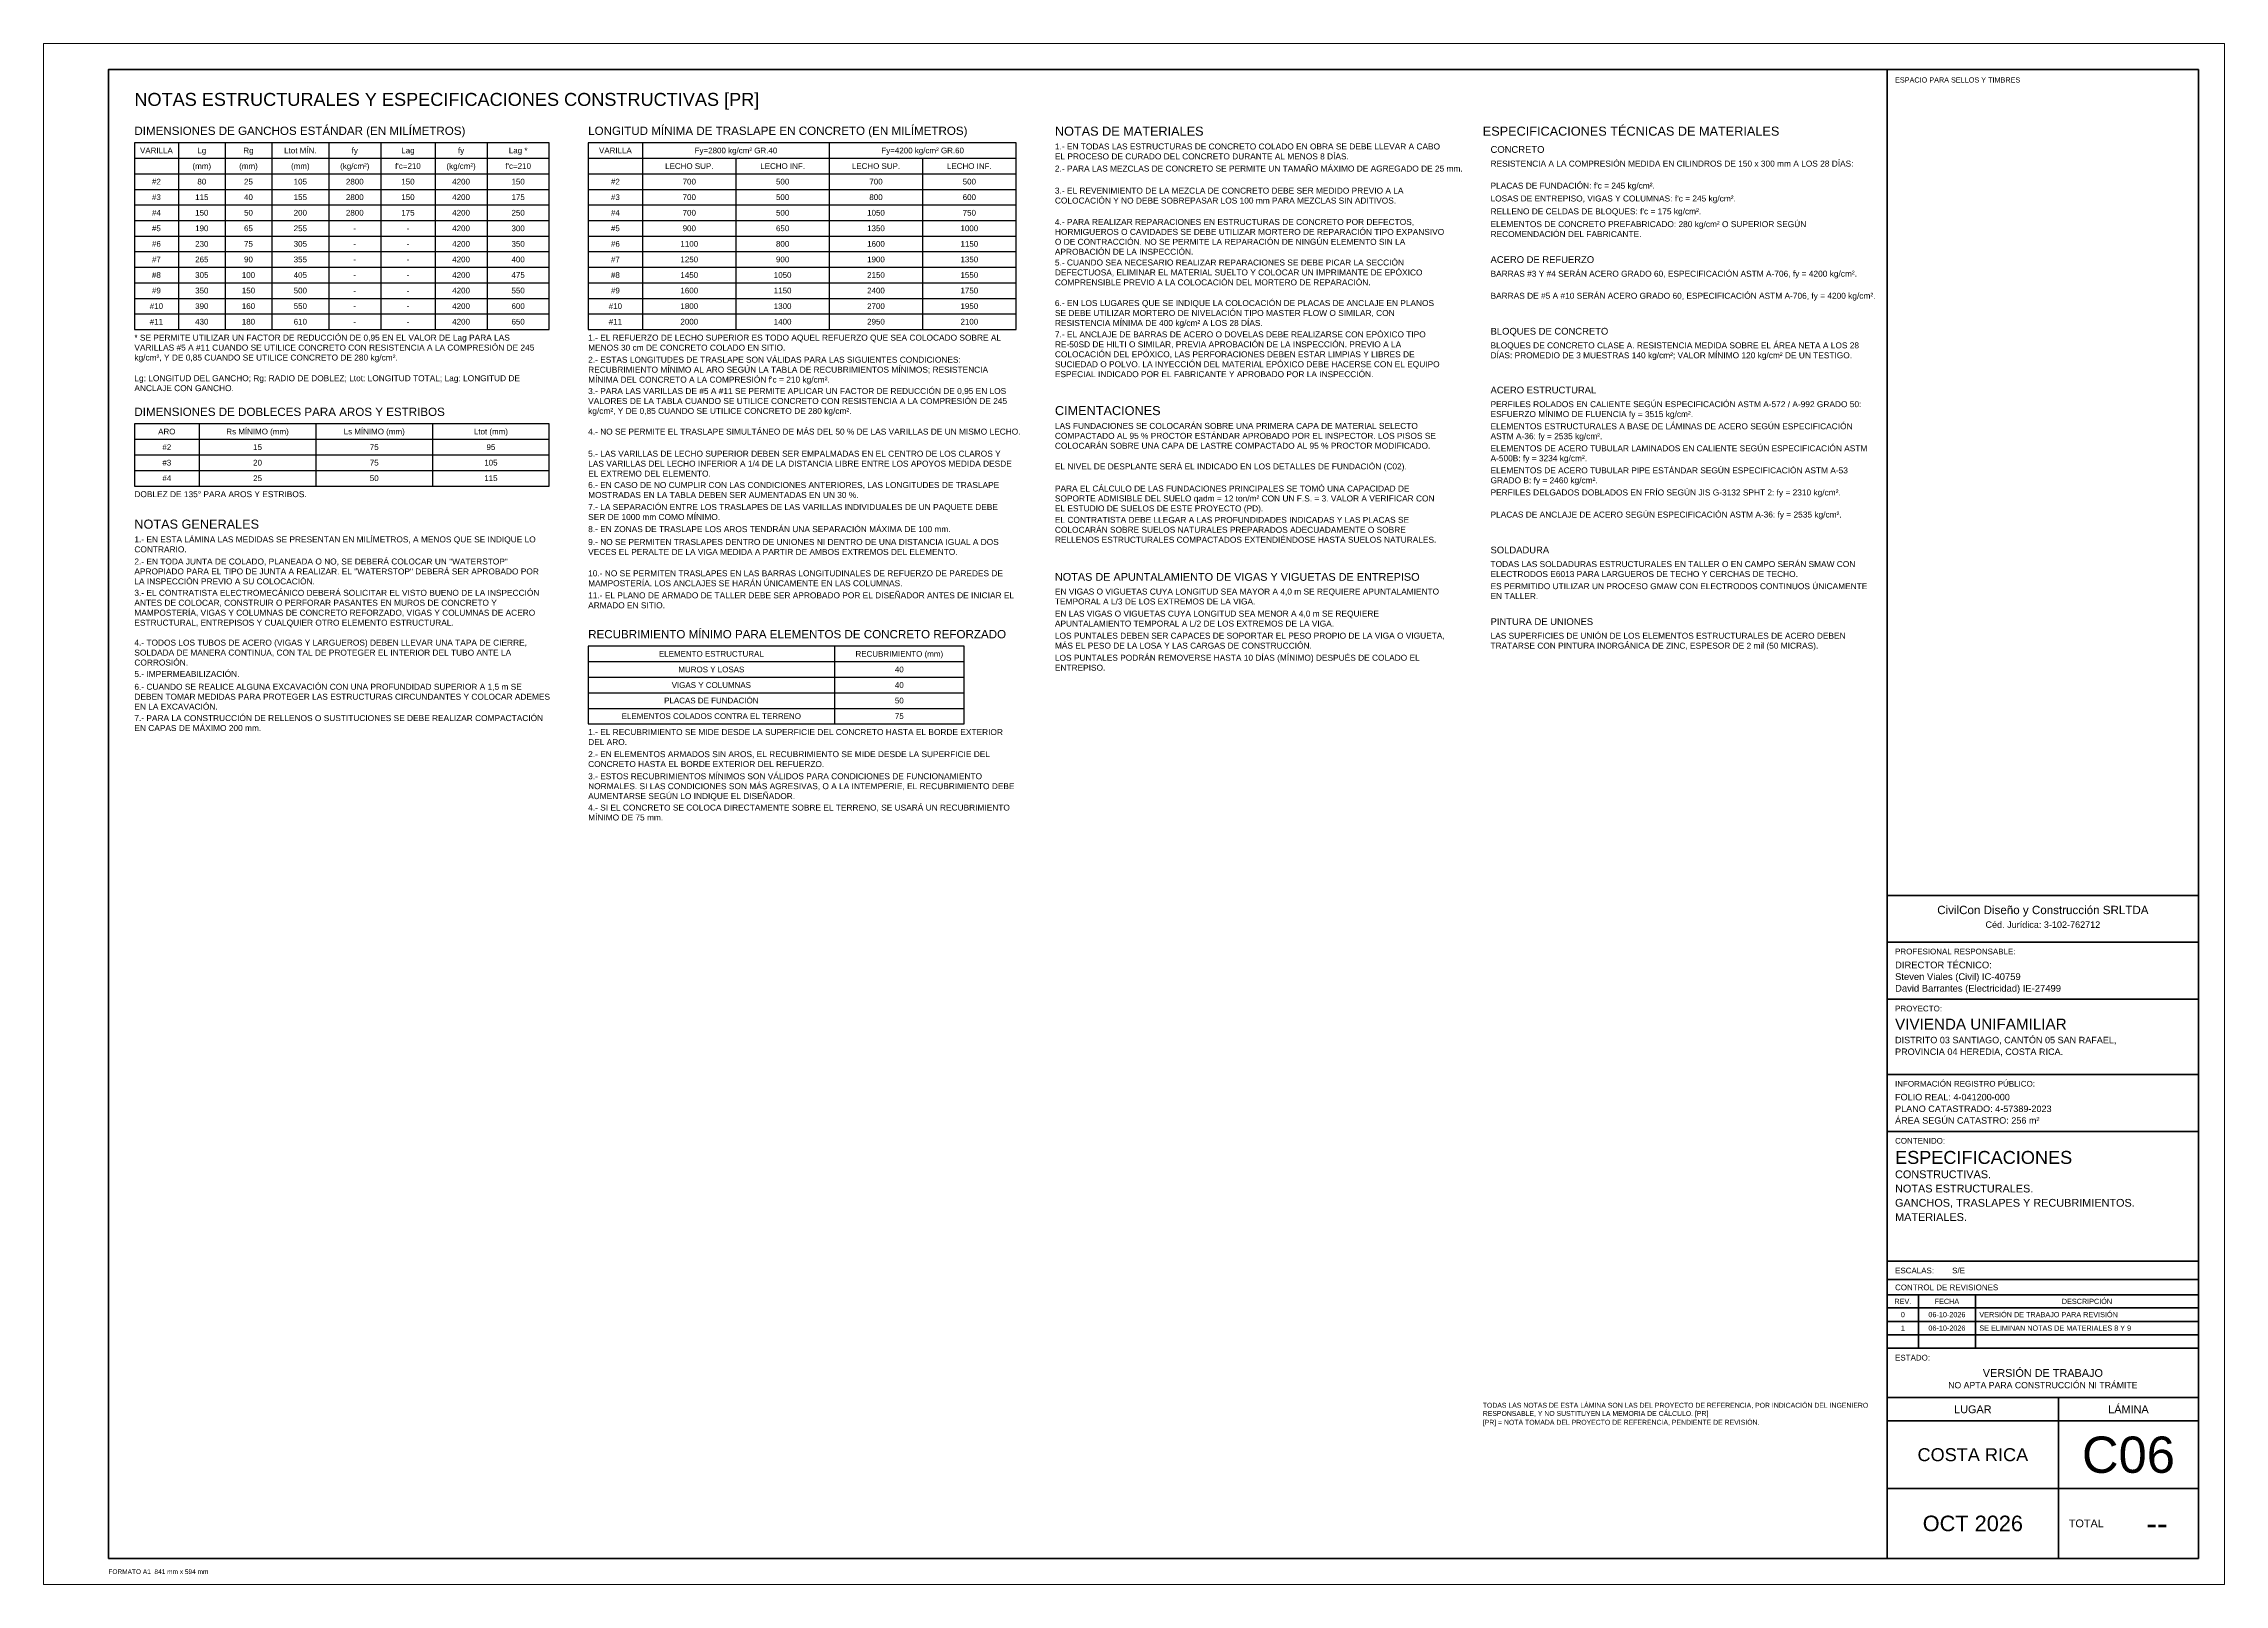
# Paper-space layout 'C06-ESPECIFICACIONES' of a CAD drawing. Header units: metres, sheet in millimetres. Extents: x 0 to 841, y 0 to 594.
import ezdxf
from ezdxf.enums import TextEntityAlignment as Align

# ---------------------------------------------------------------- set-up
doc = ezdxf.new("R2010")
doc.units = ezdxf.units.M
for name, color, linetype, lineweight in [('A-CAJETIN', 7, 'Continuous', 35), ('A-CAJETIN-TXT', 7, 'Continuous', 25), ('A-MARCO', 7, 'Continuous', 70), ('A-NOTAS', 7, 'Continuous', 18), ('A-TABLAS', 7, 'Continuous', 25), ('A-TEXTO', 7, 'Continuous', 18), ('A-TITULOS', 7, 'Continuous', 35)]:
    doc.layers.add(name, color=color, linetype=linetype, lineweight=lineweight)
doc.layers.add('A-VIEWPORT', color=8, linetype='Continuous', lineweight=13, plot=False)
doc.styles.add('ARIAL', font='arial.ttf')

# ---------------------------------------------------------------- blocks, each defined once
blk = doc.blocks.new('CAJETIN_A1')
for p, q in [((0, 255.6), (120, 255.6)), ((0, 237.6), (120, 237.6)), ((0, 215.6), (120, 215.6)), ((0, 186.6), (120, 186.6)), ((0, 164.6), (120, 164.6)), ((0, 114.6), (120, 114.6)), ((0, 107.6), (120, 107.6)), ((0, 101.6), (120, 101.6)), ((12, 101.6), (12, 81)), ((34, 101.6), (34, 81)), ((0, 96.6), (120, 96.6)), ((0, 91.4), (120, 91.4)), ((0, 86.2), (120, 86.2)), ((0, 81), (120, 81)), ((0, 62), (120, 62)), ((66, 62), (66, 0)), ((0, 53), (120, 53)), ((0, 27), (120, 27))]:
    blk.add_line(p, q)
blk.add_lwpolyline([(0, 0), (120, 0), (120, 574), (0, 574)], close=True)
at = {"style": 'ARIAL'}
for s, height, p in [('ESPACIO PARA SELLOS Y TIMBRES', 2, (3, 571)), ('PROFESIONAL RESPONSABLE:', 2.2, (3, 235.1)), ('PROYECTO:', 2.2, (3, 213.1)), ('INFORMACIÓN REGISTRO PÚBLICO:', 2.2, (3, 184.1)), ('CONTENIDO:', 2.2, (3, 162.1)), ('ESCALAS:', 2.2, (3, 112.1)), ('CONTROL DE REVISIONES', 2.2, (3, 105.6)), ('ESTADO:', 2.2, (3, 78.5))]:
    blk.add_text(s, height=height, dxfattribs=at).set_placement(p, align=Align.TOP_LEFT)
for s, height, p in [('REV.', 2, (6, 99.1)), ('FECHA', 2, (23, 99.1)), ('DESCRIPCIÓN', 2, (77, 99.1)), ('LUGAR', 3, (33, 57.5)), ('LÁMINA', 3, (93, 57.5))]:
    blk.add_text(s, height=height, dxfattribs=at).set_placement(p, align=Align.MIDDLE_CENTER)
blk.add_text('TOTAL', height=3, dxfattribs=at).set_placement((70, 13.5), align=Align.MIDDLE_LEFT)
for tag, height, p in [('EMPRESA_CED', 2.5, (60, 245.6)), ('EMPRESA', 3.2, (60, 251.6)), ('ESTADO_1', 3, (60, 73)), ('ESTADO_2', 2.4, (60, 68))]:
    blk.add_attdef(tag, text='', height=height, dxfattribs=at).set_placement(p, align=Align.TOP_CENTER)
for tag, height, p in [('PROF_1', 2.6, (3, 230.1)), ('PROF_2', 2.6, (3, 225.6)), ('PROF_3', 2.6, (3, 221.1)), ('PROYECTO', 4.2, (3, 208.1)), ('UBIC_1', 2.5, (3, 201.1)), ('UBIC_2', 2.5, (3, 196.6)), ('UBIC_3', 2.5, (3, 192.1)), ('REG_1', 2.5, (3, 179.1)), ('REG_2', 2.5, (3, 174.6)), ('REG_3', 2.5, (3, 170.1)), ('CONT_TIT', 5, (3, 157.1)), ('CONT_1', 3, (3, 149.6)), ('CONT_2', 3, (3, 144.1)), ('CONT_3', 3, (3, 138.6)), ('CONT_4', 3, (3, 133.1)), ('CONT_5', 3, (3, 127.6)), ('CONT_6', 3, (3, 122.1)), ('ESCALAS', 2.2, (25, 112.1))]:
    blk.add_attdef(tag, text='', height=height, dxfattribs=at).set_placement(p, align=Align.TOP_LEFT)
for tag, height, p in [('REV0_N', 2, (6, 94)), ('REV0_F', 2, (23, 94)), ('REV1_N', 2, (6, 88.8)), ('REV2_N', 2, (6, 83.6)), ('REV1_F', 2, (23, 88.8)), ('REV2_F', 2, (23, 83.6)), ('LUGAR', 5, (33, 40)), ('LAMINA', 14, (93, 40)), ('TOTAL', 9, (104, 13.5)), ('FECHA', 6, (33, 13.5))]:
    blk.add_attdef(tag, text='', height=height, dxfattribs=at).set_placement(p, align=Align.MIDDLE_CENTER)
for tag, p in [('REV0_D', (35.5, 94)), ('REV1_D', (35.5, 88.8)), ('REV2_D', (35.5, 83.6))]:
    blk.add_attdef(tag, text='', height=2, dxfattribs=at).set_placement(p, align=Align.MIDDLE_LEFT)

psp = doc.layouts.new('C06-ESPECIFICACIONES')

# ---------------------------------------------------------------- linework, layer by layer
at = {"layer": 'A-MARCO'}
psp.add_lwpolyline([(25, 10), (831, 10), (831, 584), (25, 584)], close=True, dxfattribs=at)
at = {"layer": 'A-TABLAS'}
for p, q in [((52, 555.8), (52, 549.8)), ((70, 555.8), (70, 549.8)), ((88, 555.8), (88, 549.8)), ((110, 555.8), (110, 549.8)), ((130, 555.8), (130, 549.8)), ((151, 555.8), (151, 549.8)), ((171, 555.8), (171, 549.8)), ((231, 555.8), (231, 549.8)), ((303, 555.8), (303, 549.8)), ((35, 549.8), (195, 549.8)), ((52, 549.8), (52, 543.8)), ((70, 549.8), (70, 543.8)), ((88, 549.8), (88, 543.8)), ((110, 549.8), (110, 543.8)), ((130, 549.8), (130, 543.8)), ((151, 549.8), (151, 543.8)), ((171, 549.8), (171, 543.8)), ((210, 549.8), (375, 549.8)), ((231, 549.8), (231, 543.8)), ((267, 549.8), (267, 543.8)), ((303, 549.8), (303, 543.8)), ((339, 549.8), (339, 543.8)), ((35, 543.8), (195, 543.8)), ((52, 543.8), (52, 537.8)), ((70, 543.8), (70, 537.8)), ((88, 543.8), (88, 537.8)), ((110, 543.8), (110, 537.8)), ((130, 543.8), (130, 537.8)), ((151, 543.8), (151, 537.8)), ((171, 543.8), (171, 537.8)), ((210, 543.8), (375, 543.8)), ((231, 543.8), (231, 537.8)), ((267, 543.8), (267, 537.8)), ((303, 543.8), (303, 537.8)), ((339, 543.8), (339, 537.8)), ((35, 537.8), (195, 537.8)), ((35, 531.8), (195, 531.8)), ((52, 537.8), (52, 531.8)), ((52, 531.8), (52, 525.8)), ((70, 537.8), (70, 531.8)), ((70, 531.8), (70, 525.8)), ((88, 537.8), (88, 531.8)), ((88, 531.8), (88, 525.8)), ((110, 537.8), (110, 531.8)), ((110, 531.8), (110, 525.8)), ((130, 537.8), (130, 531.8)), ((130, 531.8), (130, 525.8)), ((151, 537.8), (151, 531.8)), ((151, 531.8), (151, 525.8)), ((171, 537.8), (171, 531.8)), ((171, 531.8), (171, 525.8)), ((210, 537.8), (375, 537.8)), ((210, 531.8), (375, 531.8)), ((231, 537.8), (231, 531.8)), ((231, 531.8), (231, 525.8)), ((267, 537.8), (267, 531.8)), ((267, 531.8), (267, 525.8)), ((303, 537.8), (303, 531.8)), ((303, 531.8), (303, 525.8)), ((339, 537.8), (339, 531.8)), ((339, 531.8), (339, 525.8)), ((35, 525.8), (195, 525.8)), ((52, 525.8), (52, 519.8)), ((70, 525.8), (70, 519.8)), ((88, 525.8), (88, 519.8)), ((110, 525.8), (110, 519.8)), ((130, 525.8), (130, 519.8)), ((151, 525.8), (151, 519.8)), ((171, 525.8), (171, 519.8)), ((210, 525.8), (375, 525.8)), ((231, 525.8), (231, 519.8)), ((267, 525.8), (267, 519.8)), ((303, 525.8), (303, 519.8)), ((339, 525.8), (339, 519.8)), ((35, 519.8), (195, 519.8)), ((35, 513.8), (195, 513.8)), ((52, 519.8), (52, 513.8)), ((52, 513.8), (52, 507.8)), ((70, 519.8), (70, 513.8)), ((70, 513.8), (70, 507.8)), ((88, 519.8), (88, 513.8)), ((88, 513.8), (88, 507.8)), ((110, 519.8), (110, 513.8)), ((110, 513.8), (110, 507.8)), ((130, 519.8), (130, 513.8)), ((130, 513.8), (130, 507.8)), ((151, 519.8), (151, 513.8)), ((151, 513.8), (151, 507.8)), ((171, 519.8), (171, 513.8)), ((171, 513.8), (171, 507.8)), ((210, 519.8), (375, 519.8)), ((210, 513.8), (375, 513.8)), ((231, 519.8), (231, 513.8)), ((231, 513.8), (231, 507.8)), ((267, 519.8), (267, 513.8)), ((267, 513.8), (267, 507.8)), ((303, 519.8), (303, 513.8)), ((303, 513.8), (303, 507.8)), ((339, 519.8), (339, 513.8)), ((339, 513.8), (339, 507.8)), ((35, 507.8), (195, 507.8)), ((52, 507.8), (52, 501.8)), ((70, 507.8), (70, 501.8)), ((88, 507.8), (88, 501.8)), ((110, 507.8), (110, 501.8)), ((130, 507.8), (130, 501.8)), ((151, 507.8), (151, 501.8)), ((171, 507.8), (171, 501.8)), ((210, 507.8), (375, 507.8)), ((231, 507.8), (231, 501.8)), ((267, 507.8), (267, 501.8)), ((303, 507.8), (303, 501.8)), ((339, 507.8), (339, 501.8)), ((35, 501.8), (195, 501.8)), ((52, 501.8), (52, 495.8)), ((70, 501.8), (70, 495.8)), ((88, 501.8), (88, 495.8)), ((110, 501.8), (110, 495.8)), ((130, 501.8), (130, 495.8)), ((151, 501.8), (151, 495.8)), ((171, 501.8), (171, 495.8)), ((210, 501.8), (375, 501.8)), ((231, 501.8), (231, 495.8)), ((267, 501.8), (267, 495.8)), ((303, 501.8), (303, 495.8)), ((339, 501.8), (339, 495.8)), ((35, 495.8), (195, 495.8)), ((35, 489.8), (195, 489.8)), ((52, 495.8), (52, 489.8)), ((52, 489.8), (52, 483.8)), ((70, 495.8), (70, 489.8)), ((70, 489.8), (70, 483.8)), ((88, 495.8), (88, 489.8)), ((88, 489.8), (88, 483.8)), ((110, 495.8), (110, 489.8)), ((110, 489.8), (110, 483.8)), ((130, 495.8), (130, 489.8)), ((130, 489.8), (130, 483.8)), ((151, 495.8), (151, 489.8)), ((151, 489.8), (151, 483.8)), ((171, 495.8), (171, 489.8)), ((171, 489.8), (171, 483.8)), ((210, 495.8), (375, 495.8)), ((210, 489.8), (375, 489.8)), ((231, 495.8), (231, 489.8)), ((231, 489.8), (231, 483.8)), ((267, 495.8), (267, 489.8)), ((267, 489.8), (267, 483.8)), ((303, 495.8), (303, 489.8)), ((303, 489.8), (303, 483.8)), ((339, 495.8), (339, 489.8)), ((339, 489.8), (339, 483.8)), ((60, 447.45), (60, 441.45)), ((105, 447.45), (105, 441.45)), ((150, 447.45), (150, 441.45)), ((35, 441.45), (195, 441.45)), ((60, 441.45), (60, 435.45)), ((105, 441.45), (105, 435.45)), ((150, 441.45), (150, 435.45)), ((35, 435.45), (195, 435.45)), ((35, 429.45), (195, 429.45)), ((60, 435.45), (60, 429.45)), ((60, 429.45), (60, 423.45)), ((105, 435.45), (105, 429.45)), ((105, 429.45), (105, 423.45)), ((150, 435.45), (150, 429.45)), ((150, 429.45), (150, 423.45)), ((305, 361.73), (305, 355.73)), ((210, 355.73), (355, 355.73)), ((305, 355.73), (305, 349.73)), ((210, 349.73), (355, 349.73)), ((305, 349.73), (305, 343.73)), ((210, 343.73), (355, 343.73)), ((210, 337.73), (355, 337.73)), ((305, 343.73), (305, 337.73)), ((305, 337.73), (305, 331.73))]:
    psp.add_line(p, q, dxfattribs=at)
for points in [[(35, 483.8), (195, 483.8), (195, 555.8), (35, 555.8)], [(210, 483.8), (375, 483.8), (375, 555.8), (210, 555.8)], [(35, 423.45), (195, 423.45), (195, 447.45), (35, 447.45)], [(210, 331.73), (355, 331.73), (355, 361.73), (210, 361.73)]]:
    psp.add_lwpolyline(points, close=True, dxfattribs=at)
at = {"layer": 'A-VIEWPORT'}
psp.add_lwpolyline([(0, 0), (841, 0), (841, 594), (0, 594)], close=True, dxfattribs=at)

# ---------------------------------------------------------------- block references
at = {"layer": 'A-CAJETIN'}
ref = psp.add_blockref('CAJETIN_A1', (711, 10), dxfattribs=at)
ref.add_attrib('EMPRESA', 'CivilCon Diseño y Construcción SRLTDA', dxfattribs={"layer": 'A-CAJETIN-TXT', "height": 3.2, "style": 'ARIAL'}).set_placement((771, 261.6), align=Align.TOP_CENTER)
ref.add_attrib('EMPRESA_CED', 'Céd. Jurídica: 3-102-762712', dxfattribs={"layer": 'A-CAJETIN-TXT', "height": 2.5, "style": 'ARIAL'}).set_placement((771, 255.6), align=Align.TOP_CENTER)
ref.add_attrib('PROF_1', 'DIRECTOR TÉCNICO:', dxfattribs={"layer": 'A-CAJETIN-TXT', "height": 2.6, "style": 'ARIAL'}).set_placement((714, 240.1), align=Align.TOP_LEFT)
ref.add_attrib('PROF_2', 'Steven Viales (Civil) IC-40759', dxfattribs={"layer": 'A-CAJETIN-TXT', "height": 2.6, "style": 'ARIAL'}).set_placement((714, 235.6), align=Align.TOP_LEFT)
ref.add_attrib('PROF_3', 'David Barrantes (Electricidad) IE-27499', dxfattribs={"layer": 'A-CAJETIN-TXT', "height": 2.6, "style": 'ARIAL'}).set_placement((714, 231.1), align=Align.TOP_LEFT)
ref.add_attrib('PROYECTO', 'VIVIENDA UNIFAMILIAR', dxfattribs={"layer": 'A-CAJETIN-TXT', "height": 4.2, "style": 'ARIAL'}).set_placement((714, 218.1), align=Align.TOP_LEFT)
ref.add_attrib('UBIC_1', 'DISTRITO 03 SANTIAGO, CANTÓN 05 SAN RAFAEL,', dxfattribs={"layer": 'A-CAJETIN-TXT', "height": 2.5, "style": 'ARIAL'}).set_placement((714, 211.1), align=Align.TOP_LEFT)
ref.add_attrib('UBIC_2', 'PROVINCIA 04 HEREDIA, COSTA RICA.', dxfattribs={"layer": 'A-CAJETIN-TXT', "height": 2.5, "style": 'ARIAL'}).set_placement((714, 206.6), align=Align.TOP_LEFT)
ref.add_attrib('REG_1', 'FOLIO REAL: 4-041200-000', dxfattribs={"layer": 'A-CAJETIN-TXT', "height": 2.5, "style": 'ARIAL'}).set_placement((714, 189.1), align=Align.TOP_LEFT)
ref.add_attrib('REG_2', 'PLANO CATASTRADO: 4-57389-2023', dxfattribs={"layer": 'A-CAJETIN-TXT', "height": 2.5, "style": 'ARIAL'}).set_placement((714, 184.6), align=Align.TOP_LEFT)
ref.add_attrib('REG_3', 'ÁREA SEGÚN CATASTRO: 256 m²', dxfattribs={"layer": 'A-CAJETIN-TXT', "height": 2.5, "style": 'ARIAL'}).set_placement((714, 180.1), align=Align.TOP_LEFT)
ref.add_attrib('CONT_TIT', 'ESPECIFICACIONES', dxfattribs={"layer": 'A-CAJETIN-TXT', "height": 5, "style": 'ARIAL'}).set_placement((714, 167.1), align=Align.TOP_LEFT)
ref.add_attrib('CONT_1', 'CONSTRUCTIVAS.', dxfattribs={"layer": 'A-CAJETIN-TXT', "height": 3, "style": 'ARIAL'}).set_placement((714, 159.6), align=Align.TOP_LEFT)
ref.add_attrib('CONT_2', 'NOTAS ESTRUCTURALES.', dxfattribs={"layer": 'A-CAJETIN-TXT', "height": 3, "style": 'ARIAL'}).set_placement((714, 154.1), align=Align.TOP_LEFT)
ref.add_attrib('CONT_3', 'GANCHOS, TRASLAPES Y RECUBRIMIENTOS.', dxfattribs={"layer": 'A-CAJETIN-TXT', "height": 3, "style": 'ARIAL'}).set_placement((714, 148.6), align=Align.TOP_LEFT)
ref.add_attrib('CONT_4', 'MATERIALES.', dxfattribs={"layer": 'A-CAJETIN-TXT', "height": 3, "style": 'ARIAL'}).set_placement((714, 143.1), align=Align.TOP_LEFT)
ref.add_attrib('ESCALAS', 'S/E', dxfattribs={"layer": 'A-CAJETIN-TXT', "height": 2.2, "style": 'ARIAL'}).set_placement((736, 122.1), align=Align.TOP_LEFT)
ref.add_attrib('REV0_N', '0', dxfattribs={"layer": 'A-CAJETIN-TXT', "height": 2, "style": 'ARIAL'}).set_placement((717, 104), align=Align.MIDDLE_CENTER)
ref.add_attrib('REV0_F', '06-10-2026', dxfattribs={"layer": 'A-CAJETIN-TXT', "height": 2, "style": 'ARIAL'}).set_placement((734, 104), align=Align.MIDDLE_CENTER)
ref.add_attrib('REV0_D', 'VERSIÓN DE TRABAJO PARA REVISIÓN', dxfattribs={"layer": 'A-CAJETIN-TXT', "height": 2, "style": 'ARIAL'}).set_placement((746.5, 104), align=Align.MIDDLE_LEFT)
ref.add_attrib('REV1_N', '1', dxfattribs={"layer": 'A-CAJETIN-TXT', "height": 2, "style": 'ARIAL'}).set_placement((717, 98.8), align=Align.MIDDLE_CENTER)
ref.add_attrib('REV1_F', '06-10-2026', dxfattribs={"layer": 'A-CAJETIN-TXT', "height": 2, "style": 'ARIAL'}).set_placement((734, 98.8), align=Align.MIDDLE_CENTER)
ref.add_attrib('REV1_D', 'SE ELIMINAN NOTAS DE MATERIALES 8 Y 9', dxfattribs={"layer": 'A-CAJETIN-TXT', "height": 2, "style": 'ARIAL'}).set_placement((746.5, 98.8), align=Align.MIDDLE_LEFT)
ref.add_attrib('ESTADO_1', 'VERSIÓN DE TRABAJO', dxfattribs={"layer": 'A-CAJETIN-TXT', "height": 3, "style": 'ARIAL'}).set_placement((771, 83), align=Align.TOP_CENTER)
ref.add_attrib('ESTADO_2', 'NO APTA PARA CONSTRUCCIÓN NI TRÁMITE', dxfattribs={"layer": 'A-CAJETIN-TXT', "height": 2.4, "style": 'ARIAL'}).set_placement((771, 78), align=Align.TOP_CENTER)
ref.add_attrib('LUGAR', 'COSTA RICA', dxfattribs={"layer": 'A-CAJETIN-TXT', "height": 5, "style": 'ARIAL'}).set_placement((744, 50), align=Align.MIDDLE_CENTER)
ref.add_attrib('LAMINA', 'C06', dxfattribs={"layer": 'A-CAJETIN-TXT', "height": 14, "style": 'ARIAL'}).set_placement((804, 50), align=Align.MIDDLE_CENTER)
ref.add_attrib('FECHA', 'OCT 2026', dxfattribs={"layer": 'A-CAJETIN-TXT', "height": 6, "style": 'ARIAL'}).set_placement((744, 23.5), align=Align.MIDDLE_CENTER)
ref.add_attrib('TOTAL', '--', dxfattribs={"layer": 'A-CAJETIN-TXT', "height": 9, "style": 'ARIAL'}).set_placement((815, 23.5), align=Align.MIDDLE_CENTER)

# ---------------------------------------------------------------- texts
at = {"layer": 'A-NOTAS', "attachment_point": 1, "style": 'ARIAL'}
for s, insert, char_height, width in [('1.- EN TODAS LAS ESTRUCTURAS DE CONCRETO COLADO EN OBRA SE DEBE LLEVAR A CABO EL PROCESO DE CURADO DEL CONCRETO DURANTE AL MENOS 8 DÍAS.', (390, 555.5), 2.3, 150), ('2.- PARA LAS MEZCLAS DE CONCRETO SE PERMITE UN TAMAÑO MÁXIMO DE AGREGADO DE 25 mm.', (390, 546.99), 2.3, 150), ('RESISTENCIA A LA COMPRESIÓN MEDIDA EN CILINDROS DE 150 x 300 mm A LOS 28 DÍAS:', (558, 548.9), 2.3, 147), ('3.- EL REVENIMIENTO DE LA MEZCLA DE CONCRETO DEBE SER MEDIDO PREVIO A LA COLOCACIÓN Y NO DEBE SOBREPASAR LOS 100 mm PARA MEZCLAS SIN ADITIVOS.', (390, 538.48), 2.3, 150), ("PLACAS DE FUNDACIÓN: f'c = 245 kg/cm².", (558, 540.39), 2.3, 147), ("LOSAS DE ENTREPISO, VIGAS Y COLUMNAS: f'c = 245 kg/cm².", (558, 535.445), 2.3, 147), ("RELLENO DE CELDAS DE BLOQUES: f'c = 175 kg/cm².", (558, 530.5), 2.3, 147), ('4.- PARA REALIZAR REPARACIONES EN ESTRUCTURAS DE CONCRETO POR DEFECTOS, HORMIGUEROS O CAVIDADES SE DEBE UTILIZAR MORTERO DE REPARACIÓN TIPO EXPANSIVO O DE CONTRACCIÓN. NO SE PERMITE LA REPARACIÓN DE NINGÚN ELEMENTO SIN LA APROBACIÓN DE LA INSPECCIÓN.', (390, 526.405), 2.3, 150), ('ELEMENTOS DE CONCRETO PREFABRICADO: 280 kg/cm² O SUPERIOR SEGÚN RECOMENDACIÓN DEL FABRICANTE.', (558, 525.555), 2.3, 147), ('5.- CUANDO SEA NECESARIO REALIZAR REPARACIONES SE DEBE PICAR LA SECCIÓN DEFECTUOSA, ELIMINAR EL MATERIAL SUELTO Y COLOCAR UN IMPRIMANTE DE EPÓXICO COMPRENSIBLE PREVIO A LA COLOCACIÓN DEL MORTERO DE REPARACIÓN.', (390, 510.765), 2.3, 150), ('BARRAS #3 Y #4 SERÁN ACERO GRADO 60, ESPECIFICACIÓN ASTM A-706, fy = 4200 kg/cm².', (558, 506.445), 2.3, 147), ('BARRAS DE #5 A #10 SERÁN ACERO GRADO 60, ESPECIFICACIÓN ASTM A-706, fy = 4200 kg/cm².', (558, 497.935), 2.3, 147), ('6.- EN LOS LUGARES QUE SE INDIQUE LA COLOCACIÓN DE PLACAS DE ANCLAJE EN PLANOS SE DEBE UTILIZAR MORTERO DE NIVELACIÓN TIPO MASTER FLOW O SIMILAR, CON RESISTENCIA MÍNIMA DE 400 kg/cm² A LOS 28 DÍAS.', (390, 495.125), 2.3, 150), ('* SE PERMITE UTILIZAR UN FACTOR DE REDUCCIÓN DE 0,95 EN EL VALOR DE Lag PARA LAS VARILLAS #5 A #11 CUANDO SE UTILICE CONCRETO CON RESISTENCIA A LA COMPRESIÓN DE 245 kg/cm², Y DE 0,85 CUANDO SE UTILICE CONCRETO DE 280 kg/cm².', (35, 481.8), 2.3, 160), ('1.- EL REFUERZO DE LECHO SUPERIOR ES TODO AQUEL REFUERZO QUE SEA COLOCADO SOBRE AL MENOS 30 cm DE CONCRETO COLADO EN SITIO.', (210, 481.8), 2.3, 165), ('7.- EL ANCLAJE DE BARRAS DE ACERO O DOVELAS DEBE REALIZARSE CON EPÓXICO TIPO RE-50SD DE HILTI O SIMILAR, PREVIA APROBACIÓN DE LA INSPECCIÓN. PREVIO A LA COLOCACIÓN DEL EPÓXICO, LAS PERFORACIONES DEBEN ESTAR LIMPIAS Y LIBRES DE SUCIEDAD O POLVO. LA INYECCIÓN DEL MATERIAL EPÓXICO DEBE HACERSE CON EL EQUIPO ESPECIAL INDICADO POR EL FABRICANTE Y APROBADO POR LA INSPECCIÓN.', (390, 483.05), 2.3, 150), ('BLOQUES DE CONCRETO CLASE A. RESISTENCIA MEDIDA SOBRE EL ÁREA NETA A LOS 28 DÍAS: PROMEDIO DE 3 MUESTRAS 140 kg/cm²; VALOR MÍNIMO 120 kg/cm² DE UN TESTIGO.', (558, 478.825), 2.3, 147), ("2.- ESTAS LONGITUDES DE TRASLAPE SON VÁLIDAS PARA LAS SIGUIENTES CONDICIONES: RECUBRIMIENTO MÍNIMO AL ARO SEGÚN LA TABLA DE RECUBRIMIENTOS MÍNIMOS; RESISTENCIA MÍNIMA DEL CONCRETO A LA COMPRESIÓN f'c = 210 kg/cm².", (210, 473.29), 2.3, 165), ('Lg: LONGITUD DEL GANCHO; Rg: RADIO DE DOBLEZ; Ltot: LONGITUD TOTAL; Lag: LONGITUD DE ANCLAJE CON GANCHO.', (35, 466.16), 2.3, 160), ('3.- PARA LAS VARILLAS DE #5 A #11 SE PERMITE APLICAR UN FACTOR DE REDUCCIÓN DE 0,95 EN LOS VALORES DE LA TABLA CUANDO SE UTILICE CONCRETO CON RESISTENCIA A LA COMPRESIÓN DE 245 kg/cm², Y DE 0,85 CUANDO SE UTILICE CONCRETO DE 280 kg/cm².', (210, 461.215), 2.3, 165), ('PERFILES ROLADOS EN CALIENTE SEGÚN ESPECIFICACIÓN ASTM A-572 / A-992 GRADO 50: ESFUERZO MÍNIMO DE FLUENCIA fy = 3515 kg/cm².', (558, 456.15), 2.3, 147), ('4.- NO SE PERMITE EL TRASLAPE SIMULTÁNEO DE MÁS DEL 50 % DE LAS VARILLAS DE UN MISMO LECHO.', (210, 445.575), 2.3, 165), ('LAS FUNDACIONES SE COLOCARÁN SOBRE UNA PRIMERA CAPA DE MATERIAL SELECTO COMPACTADO AL 95 % PROCTOR ESTÁNDAR APROBADO POR EL INSPECTOR. LOS PISOS SE COLOCARÁN SOBRE UNA CAPA DE LASTRE COMPACTADO AL 95 % PROCTOR MODIFICADO.', (390, 447.78), 2.3, 150), ('ELEMENTOS ESTRUCTURALES A BASE DE LÁMINAS DE ACERO SEGÚN ESPECIFICACIÓN ASTM A-36: fy = 2535 kg/cm².', (558, 447.64), 2.3, 147), ('ELEMENTOS DE ACERO TUBULAR LAMINADOS EN CALIENTE SEGÚN ESPECIFICACIÓN ASTM A-500B: fy = 3234 kg/cm².', (558, 439.13), 2.3, 147), ('5.- LAS VARILLAS DE LECHO SUPERIOR DEBEN SER EMPALMADAS EN EL CENTRO DE LOS CLAROS Y LAS VARILLAS DEL LECHO INFERIOR A 1/4 DE LA DISTANCIA LIBRE ENTRE LOS APOYOS MEDIDA DESDE EL EXTREMO DEL ELEMENTO.', (210, 437.065), 2.3, 165), ('EL NIVEL DE DESPLANTE SERÁ EL INDICADO EN LOS DETALLES DE FUNDACIÓN (C02).', (390, 432.14), 2.3, 150), ('ELEMENTOS DE ACERO TUBULAR PIPE ESTÁNDAR SEGÚN ESPECIFICACIÓN ASTM A-53 GRADO B: fy = 2460 kg/cm².', (558, 430.62), 2.3, 147), ('DOBLEZ DE 135° PARA AROS Y ESTRIBOS.', (35, 421.45), 2.3, 160), ('6.- EN CASO DE NO CUMPLIR CON LAS CONDICIONES ANTERIORES, LAS LONGITUDES DE TRASLAPE MOSTRADAS EN LA TABLA DEBEN SER AUMENTADAS EN UN 30 %.', (210, 424.99), 2.3, 165), ('PARA EL CÁLCULO DE LAS FUNDACIONES PRINCIPALES SE TOMÓ UNA CAPACIDAD DE SOPORTE ADMISIBLE DEL SUELO qadm = 12 ton/m² CON UN F.S. = 3. VALOR A VERIFICAR CON EL ESTUDIO DE SUELOS DE ESTE PROYECTO (PD).', (390, 423.63), 2.3, 150), ('PERFILES DELGADOS DOBLADOS EN FRÍO SEGÚN JIS G-3132 SPHT 2: fy = 2310 kg/cm².', (558, 422.11), 2.3, 147), ('7.- LA SEPARACIÓN ENTRE LOS TRASLAPES DE LAS VARILLAS INDIVIDUALES DE UN PAQUETE DEBE SER DE 1000 mm COMO MÍNIMO.', (210, 416.48), 2.3, 165), ('PLACAS DE ANCLAJE DE ACERO SEGÚN ESPECIFICACIÓN ASTM A-36: fy = 2535 kg/cm².', (558, 413.6), 2.3, 147), ('1.- EN ESTA LÁMINA LAS MEDIDAS SE PRESENTAN EN MILÍMETROS, A MENOS QUE SE INDIQUE LO CONTRARIO.', (35, 404.005), 2.3, 160), ('8.- EN ZONAS DE TRASLAPE LOS AROS TENDRÁN UNA SEPARACIÓN MÁXIMA DE 100 mm.', (210, 407.97), 2.3, 165), ('EL CONTRATISTA DEBE LLEGAR A LAS PROFUNDIDADES INDICADAS Y LAS PLACAS SE COLOCARÁN SOBRE SUELOS NATURALES PREPARADOS ADECUADAMENTE O SOBRE RELLENOS ESTRUCTURALES COMPACTADOS EXTENDIÉNDOSE HASTA SUELOS NATURALES.', (390, 411.555), 2.3, 150), ('2.- EN TODA JUNTA DE COLADO, PLANEADA O NO, SE DEBERÁ COLOCAR UN "WATERSTOP" APROPIADO PARA EL TIPO DE JUNTA A REALIZAR. EL "WATERSTOP" DEBERÁ SER APROBADO POR LA INSPECCIÓN PREVIO A SU COLOCACIÓN.', (35, 395.495), 2.3, 160), ('9.- NO SE PERMITEN TRASLAPES DENTRO DE UNIONES NI DENTRO DE UNA DISTANCIA IGUAL A DOS VECES EL PERALTE DE LA VIGA MEDIDA A PARTIR DE AMBOS EXTREMOS DEL ELEMENTO.', (210, 403.025), 2.3, 165), ('10.- NO SE PERMITEN TRASLAPES EN LAS BARRAS LONGITUDINALES DE REFUERZO DE PAREDES DE MAMPOSTERÍA. LOS ANCLAJES SE HARÁN ÚNICAMENTE EN LAS COLUMNAS.', (210, 390.95), 2.3, 165), ('TODAS LAS SOLDADURAS ESTRUCTURALES EN TALLER O EN CAMPO SERÁN SMAW CON ELECTRODOS E6013 PARA LARGUEROS DE TECHO Y CERCHAS DE TECHO.', (558, 394.49), 2.3, 147), ('3.- EL CONTRATISTA ELECTROMECÁNICO DEBERÁ SOLICITAR EL VISTO BUENO DE LA INSPECCIÓN ANTES DE COLOCAR, CONSTRUIR O PERFORAR PASANTES EN MUROS DE CONCRETO Y MAMPOSTERÍA, VIGAS Y COLUMNAS DE CONCRETO REFORZADO, VIGAS Y COLUMNAS DE ACERO ESTRUCTURAL, ENTREPISOS Y CUALQUIER OTRO ELEMENTO ESTRUCTURAL.', (35, 383.42), 2.3, 160), ('11.- EL PLANO DE ARMADO DE TALLER DEBE SER APROBADO POR EL DISEÑADOR ANTES DE INICIAR EL ARMADO EN SITIO.', (210, 382.44), 2.3, 165), ('EN VIGAS O VIGUETAS CUYA LONGITUD SEA MAYOR A 4,0 m SE REQUIERE APUNTALAMIENTO TEMPORAL A L/3 DE LOS EXTREMOS DE LA VIGA.', (390, 383.915), 2.3, 150), ('ES PERMITIDO UTILIZAR UN PROCESO GMAW CON ELECTRODOS CONTINUOS ÚNICAMENTE EN TALLER.', (558, 385.98), 2.3, 147), ('EN LAS VIGAS O VIGUETAS CUYA LONGITUD SEA MENOR A 4,0 m SE REQUIERE APUNTALAMIENTO TEMPORAL A L/2 DE LOS EXTREMOS DE LA VIGA.', (390, 375.405), 2.3, 150), ('4.- TODOS LOS TUBOS DE ACERO (VIGAS Y LARGUEROS) DEBEN LLEVAR UNA TAPA DE CIERRE, SOLDADA DE MANERA CONTINUA, CON TAL DE PROTEGER EL INTERIOR DEL TUBO ANTE LA CORROSIÓN.', (35, 364.215), 2.3, 160), ('LOS PUNTALES DEBEN SER CAPACES DE SOPORTAR EL PESO PROPIO DE LA VIGA O VIGUETA, MÁS EL PESO DE LA LOSA Y LAS CARGAS DE CONSTRUCCIÓN.', (390, 366.895), 2.3, 150), ('LAS SUPERFICIES DE UNIÓN DE LOS ELEMENTOS ESTRUCTURALES DE ACERO DEBEN TRATARSE CON PINTURA INORGÁNICA DE ZINC, ESPESOR DE 2 mil (50 MICRAS).', (558, 366.87), 2.3, 147), ('LOS PUNTALES PODRÁN REMOVERSE HASTA 10 DÍAS (MÍNIMO) DESPUÉS DE COLADO EL ENTREPISO.', (390, 358.385), 2.3, 150), ('5.- IMPERMEABILIZACIÓN.', (35, 352.14), 2.3, 160), ('6.- CUANDO SE REALICE ALGUNA EXCAVACIÓN CON UNA PROFUNDIDAD SUPERIOR A 1,5 m SE DEBEN TOMAR MEDIDAS PARA PROTEGER LAS ESTRUCTURAS CIRCUNDANTES Y COLOCAR ADEMES EN LA EXCAVACIÓN.', (35, 347.195), 2.3, 160), ('7.- PARA LA CONSTRUCCIÓN DE RELLENOS O SUSTITUCIONES SE DEBE REALIZAR COMPACTACIÓN EN CAPAS DE MÁXIMO 200 mm.', (35, 335.12), 2.3, 160), ('1.- EL RECUBRIMIENTO SE MIDE DESDE LA SUPERFICIE DEL CONCRETO HASTA EL BORDE EXTERIOR DEL ARO.', (210, 329.73), 2.3, 165), ('2.- EN ELEMENTOS ARMADOS SIN AROS, EL RECUBRIMIENTO SE MIDE DESDE LA SUPERFICIE DEL CONCRETO HASTA EL BORDE EXTERIOR DEL REFUERZO.', (210, 321.22), 2.3, 165), ('3.- ESTOS RECUBRIMIENTOS MÍNIMOS SON VÁLIDOS PARA CONDICIONES DE FUNCIONAMIENTO NORMALES. SI LAS CONDICIONES SON MÁS AGRESIVAS, O A LA INTEMPERIE, EL RECUBRIMIENTO DEBE AUMENTARSE SEGÚN LO INDIQUE EL DISEÑADOR.', (210, 312.71), 2.3, 165), ('4.- SI EL CONCRETO SE COLOCA DIRECTAMENTE SOBRE EL TERRENO, SE USARÁ UN RECUBRIMIENTO MÍNIMO DE 75 mm.', (210, 300.635), 2.3, 165), ('TODAS LAS NOTAS DE ESTA LÁMINA SON LAS DEL PROYECTO DE REFERENCIA, POR INDICACIÓN DEL INGENIERO RESPONSABLE, Y NO SUSTITUYEN LA MEMORIA DE CÁLCULO. [PR]', (555, 70), 1.9, 150), ('[PR] = NOTA TOMADA DEL PROYECTO DE REFERENCIA, PENDIENTE DE REVISIÓN.', (555, 63.445), 1.9, 150)]:
    psp.add_mtext(s, dxfattribs=dict(at, insert=insert, char_height=char_height, width=width))
at = {"layer": 'A-TEXTO', "style": 'ARIAL'}
for s, p in [('VARILLA', (43.5, 552.8)), ('(mm)', (61, 546.8)), ('Lg', (61, 552.8)), ('(mm)', (79, 546.8)), ('Rg', (79, 552.8)), ('Ltot MÍN.', (99, 552.8)), ('(mm)', (99, 546.8)), ('(kg/cm²)', (120, 546.8)), ('fy', (120, 552.8)), ("f'c=210", (140.5, 546.8)), ('Lag', (140.5, 552.8)), ('(kg/cm²)', (161, 546.8)), ('fy', (161, 552.8)), ("f'c=210", (183, 546.8)), ('Lag *', (183, 552.8)), ('VARILLA', (220.5, 552.8)), ('LECHO SUP.', (249, 546.8)), ('Fy=2800 kg/cm² GR.40', (267, 552.8)), ('LECHO INF.', (285, 546.8)), ('LECHO SUP.', (321, 546.8)), ('Fy=4200 kg/cm² GR.60', (339, 552.8)), ('LECHO INF.', (357, 546.8)), ('#2', (43.5, 540.8)), ('80', (61, 540.8)), ('25', (79, 540.8)), ('105', (99, 540.8)), ('2800', (120, 540.8)), ('150', (140.5, 540.8)), ('4200', (161, 540.8)), ('150', (183, 540.8)), ('#2', (220.5, 540.8)), ('700', (249, 540.8)), ('500', (285, 540.8)), ('700', (321, 540.8)), ('500', (357, 540.8)), ('#3', (43.5, 534.8)), ('#4', (43.5, 528.8)), ('115', (61, 534.8)), ('150', (61, 528.8)), ('40', (79, 534.8)), ('50', (79, 528.8)), ('200', (99, 528.8)), ('155', (99, 534.8)), ('2800', (120, 534.8)), ('2800', (120, 528.8)), ('150', (140.5, 534.8)), ('175', (140.5, 528.8)), ('4200', (161, 534.8)), ('4200', (161, 528.8)), ('250', (183, 528.8)), ('175', (183, 534.8)), ('#3', (220.5, 534.8)), ('#4', (220.5, 528.8)), ('700', (249, 534.8)), ('700', (249, 528.8)), ('500', (285, 534.8)), ('500', (285, 528.8)), ('1050', (321, 528.8)), ('800', (321, 534.8)), ('600', (357, 534.8)), ('750', (357, 528.8)), ('#5', (43.5, 522.8)), ('190', (61, 522.8)), ('65', (79, 522.8)), ('255', (99, 522.8)), ('-', (120, 522.8)), ('-', (140.5, 522.8)), ('4200', (161, 522.8)), ('300', (183, 522.8)), ('#5', (220.5, 522.8)), ('900', (249, 522.8)), ('650', (285, 522.8)), ('1350', (321, 522.8)), ('1000', (357, 522.8)), ('#6', (43.5, 516.8)), ('230', (61, 516.8)), ('75', (79, 516.8)), ('305', (99, 516.8)), ('-', (120, 516.8)), ('-', (140.5, 516.8)), ('4200', (161, 516.8)), ('350', (183, 516.8)), ('#6', (220.5, 516.8)), ('1100', (249, 516.8)), ('800', (285, 516.8)), ('1600', (321, 516.8)), ('1150', (357, 516.8)), ('#7', (43.5, 510.8)), ('#8', (43.5, 504.8)), ('305', (61, 504.8)), ('265', (61, 510.8)), ('100', (79, 504.8)), ('90', (79, 510.8)), ('405', (99, 504.8)), ('355', (99, 510.8)), ('-', (120, 510.8)), ('-', (120, 504.8)), ('-', (140.5, 510.8)), ('-', (140.5, 504.8)), ('4200', (161, 510.8)), ('4200', (161, 504.8)), ('400', (183, 510.8)), ('475', (183, 504.8)), ('#7', (220.5, 510.8)), ('#8', (220.5, 504.8)), ('1250', (249, 510.8)), ('1450', (249, 504.8)), ('1050', (285, 504.8)), ('900', (285, 510.8)), ('2150', (321, 504.8)), ('1900', (321, 510.8)), ('1350', (357, 510.8)), ('1550', (357, 504.8)), ('#9', (43.5, 498.8)), ('350', (61, 498.8)), ('150', (79, 498.8)), ('500', (99, 498.8)), ('-', (120, 498.8)), ('-', (140.5, 498.8)), ('4200', (161, 498.8)), ('550', (183, 498.8)), ('#9', (220.5, 498.8)), ('1600', (249, 498.8)), ('1150', (285, 498.8)), ('2400', (321, 498.8)), ('1750', (357, 498.8)), ('#10', (43.5, 492.8)), ('#11', (43.5, 486.8)), ('430', (61, 486.8)), ('390', (61, 492.8)), ('160', (79, 492.8)), ('180', (79, 486.8)), ('550', (99, 492.8)), ('610', (99, 486.8)), ('-', (120, 492.8)), ('-', (140.5, 492.8)), ('4200', (161, 492.8)), ('4200', (161, 486.8)), ('600', (183, 492.8)), ('650', (183, 486.8)), ('#10', (220.5, 492.8)), ('#11', (220.5, 486.8)), ('2000', (249, 486.8)), ('1800', (249, 492.8)), ('1300', (285, 492.8)), ('1400', (285, 486.8)), ('2700', (321, 492.8)), ('2950', (321, 486.8)), ('2100', (357, 486.8)), ('1950', (357, 492.8)), ('-', (120, 486.8)), ('-', (140.5, 486.8)), ('Rs MÍNIMO (mm)', (82.5, 444.45)), ('Ls MÍNIMO (mm)', (127.5, 444.45)), ('ARO', (47.5, 444.45)), ('#2', (47.5, 438.45)), ('15', (82.5, 438.45)), ('75', (127.5, 438.45)), ('Ltot (mm)', (172.5, 444.45)), ('95', (172.5, 438.45)), ('#3', (47.5, 432.45)), ('20', (82.5, 432.45)), ('75', (127.5, 432.45)), ('105', (172.5, 432.45)), ('#4', (47.5, 426.45)), ('25', (82.5, 426.45)), ('50', (127.5, 426.45)), ('115', (172.5, 426.45)), ('ELEMENTO ESTRUCTURAL', (257.5, 358.73)), ('MUROS Y LOSAS', (257.5, 352.73)), ('RECUBRIMIENTO (mm)', (330, 358.73)), ('40', (330, 352.73)), ('VIGAS Y COLUMNAS', (257.5, 346.73)), ('40', (330, 346.73)), ('PLACAS DE FUNDACIÓN', (257.5, 340.73)), ('50', (330, 340.73)), ('ELEMENTOS COLADOS CONTRA EL TERRENO', (257.5, 334.73)), ('75', (330, 334.73))]:
    psp.add_text(s, height=2.2, dxfattribs=at).set_placement(p, align=Align.MIDDLE_CENTER)
psp.add_text('FORMATO A1  841 mm x 594 mm', height=1.8, dxfattribs=at).set_placement((25, 4))
at = {"layer": 'A-TITULOS', "style": 'ARIAL'}
for s, height, p in [('NOTAS ESTRUCTURALES Y ESPECIFICACIONES CONSTRUCTIVAS [PR]', 5, (35, 575)), ('DIMENSIONES DE GANCHOS ESTÁNDAR (EN MILÍMETROS)', 3.2, (35, 562)), ('LONGITUD MÍNIMA DE TRASLAPE EN CONCRETO (EN MILÍMETROS)', 3.2, (210, 562)), ('NOTAS DE MATERIALES', 3.5, (390, 562)), ('ESPECIFICACIONES TÉCNICAS DE MATERIALES', 3.5, (555, 562)), ('CONCRETO', 2.6, (558, 554.5)), ('ACERO DE REFUERZO', 2.6, (558, 512.045)), ('BLOQUES DE CONCRETO', 2.6, (558, 484.425)), ('CIMENTACIONES', 3.5, (390, 454.28)), ('ACERO ESTRUCTURAL', 2.6, (558, 461.75)), ('DIMENSIONES DE DOBLECES PARA AROS Y ESTRIBOS', 3.2, (35, 453.65)), ('NOTAS GENERALES', 3.5, (35, 410.505)), ('SOLDADURA', 2.6, (558, 400.09)), ('NOTAS DE APUNTALAMIENTO DE VIGAS Y VIGUETAS DE ENTREPISO', 3, (390, 389.915)), ('PINTURA DE UNIONES', 2.6, (558, 372.47)), ('RECUBRIMIENTO MÍNIMO PARA ELEMENTOS DE CONCRETO REFORZADO', 3.2, (210, 367.93))]:
    psp.add_text(s, height=height, dxfattribs=at).set_placement(p, align=Align.TOP_LEFT)

doc.saveas('drawing.dxf')
